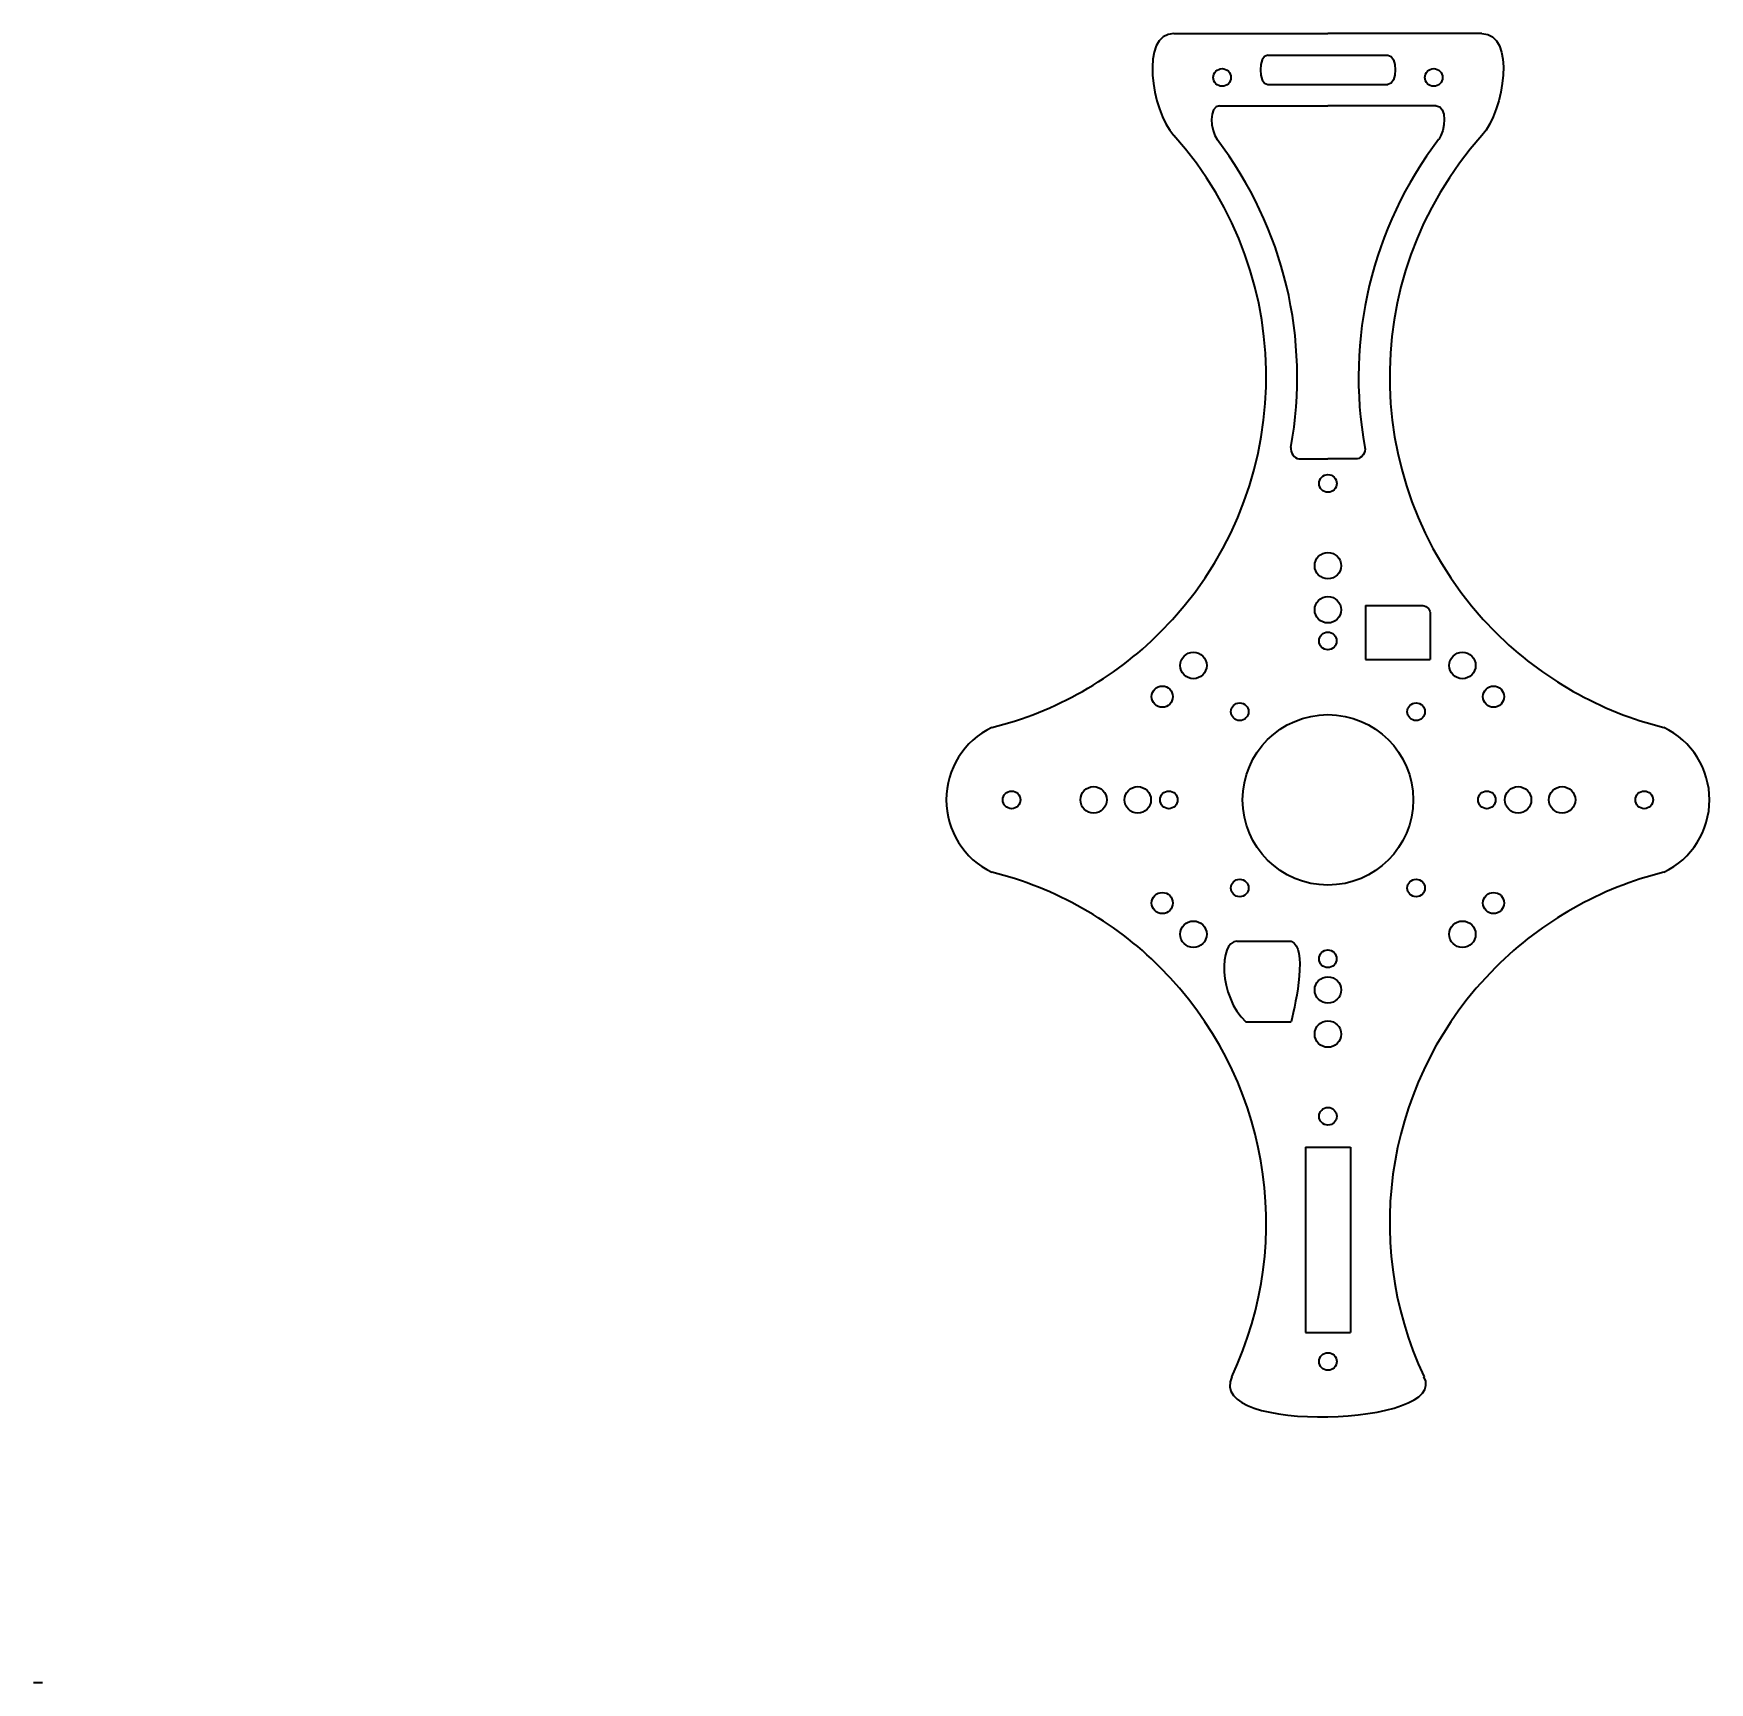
# Model space of a CAD drawing. Header units: millimetres. Extents: x 0 to 3553, y 0 to 1781.
# Drawn here: x 0 to 190.1, y 0 to 187.1 of the extents above; entities that cross this region are included whole.
import ezdxf
from ezdxf import colors
from ezdxf.entities.mleader import LeaderData, LeaderLine
from ezdxf.math import Vec2, Vec3

# ---------------------------------------------------------------- set-up
doc = ezdxf.new("R2010")
doc.units = ezdxf.units.MM
doc.styles.get("Standard").update_dxf_attribs({"font": 'arial.ttf'})

# ---------------------------------------------------------------- blocks, each defined once
blk = doc.blocks.new('*U4')
blk.add_circle((0, 0), 1)
blk = doc.blocks.new('*U5')
at = {"color": 0, "linetype": 'ByBlock', "lineweight": -2, "transparency": 16777216}
for p, rotation in [((3517.81, 1856.56), 90.00000000000001), ((3517.81, 1836.56), 180), ((3537.81, 1836.56), 270.0000000000001)]:
    blk.add_blockref('*U4', p, dxfattribs=dict(at, rotation=rotation))
blk.add_blockref('*U4', (3537.81, 1856.56), dxfattribs=at)
blk = doc.blocks.new('*U6')
blk.add_circle((0, 0), 1.5)
blk = doc.blocks.new('*U7')
at = {"color": 0, "linetype": 'ByBlock', "lineweight": -2, "transparency": 16777216}
for p in [(3527.81, 1868.13), (3506.24, 1846.56), (3549.37, 1846.56), (3527.81, 1824.99)]:
    blk.add_blockref('*U6', p, dxfattribs=at)
blk = doc.blocks.new('*U9')
blk.add_circle((0, 0), 1.5)
blk = doc.blocks.new('*U10')
at = {"color": 0, "linetype": 'ByBlock', "lineweight": -2, "transparency": 16777216}
blk.add_blockref('*U9', (3527.81, 1873.13), dxfattribs=at)
for p, rotation in [((3501.24, 1846.56), 90), ((3554.37, 1846.56), 270), ((3527.81, 1819.99), 180)]:
    blk.add_blockref('*U9', p, dxfattribs=dict(at, rotation=rotation))
blk = doc.blocks.new('*U11')
blk.add_circle((0, 0), 1)
blk = doc.blocks.new('*U12')
at = {"color": 0, "linetype": 'ByBlock', "lineweight": -2, "transparency": 16777216}
blk.add_blockref('*U11', (49.9, 69.51), dxfattribs=at)
for p, rotation in [((31.87, 51.48), 90), ((67.93, 51.48), 270), ((49.9, 33.45), 180)]:
    blk.add_blockref('*U11', p, dxfattribs=dict(at, rotation=rotation))
blk = doc.blocks.new('*U13')
blk.add_circle((0, 0), 1.5)
blk = doc.blocks.new('*U14')
at = {"color": 0, "linetype": 'ByBlock', "lineweight": -2, "transparency": 16777216}
for p, rotation in [((131.54, 115.39), 90.00000000000001), ((131.54, 84.89), 180), ((162.04, 84.89), 270)]:
    blk.add_blockref('*U13', p, dxfattribs=dict(at, rotation=rotation))
blk.add_blockref('*U13', (162.04, 115.39), dxfattribs=at)

msp = doc.modelspace()

# ---------------------------------------------------------------- linework, layer by layer
for p, q in [((129.32, 187.09), (146.79, 187.09)), ((164.25, 187.09), (146.79, 187.09)), ((139.97, 184.63), (153.6, 184.63)), ((139.97, 181.32), (153.6, 181.32)), ((134.51, 178.88), (146.79, 178.88)), ((159.07, 178.88), (146.79, 178.88)), ((143.49, 138.84), (146.79, 138.84)), ((150.09, 138.84), (146.79, 138.84)), ((151.05, 122.21), (151.05, 116.07)), ((151.05, 122.21), (157.38, 122.21)), ((158.38, 121.41), (158.38, 116.07)), ((144.23, 60.72), (144.23, 39.72)), ((144.23, 60.72), (149.34, 60.72)), ((149.34, 60.72), (149.34, 39.72)), ((144.23, 39.72), (149.34, 39.72))]:
    msp.add_line(p, q)
for points in [[(151.05, 116.07), (158.38, 116.07)], [(136.47, 84.09), (142.63, 84.09)], [(137.48, 74.94), (142.63, 74.94)]]:
    msp.add_lwpolyline(points)
for centre, radius in [((134.79, 182.1), 1), ((158.79, 182.1), 1), ((146.79, 136.04), 1), ((128, 111.85), 1.2), ((165.57, 111.85), 1.2), ((146.79, 100.14), 9.67), ((110.92, 100.14), 1), ((182.66, 100.14), 1), ((128, 88.43), 1.2), ((165.57, 88.43), 1.2), ((146.79, 64.24), 1), ((146.79, 36.42), 1)]:
    msp.add_circle(centre, radius)
for centre, radius, start, end in [((98.79, 148.14), 41, 315, 41.8602), ((98.81, 148.11), 44.5, 349.6581, 37.2596), ((194.76, 148.11), 44.5, 142.7404, 190.3419), ((194.79, 148.14), 41, 138.1398, 225), ((98.79, 148.14), 41, 283.9652, 315), ((194.79, 148.14), 41, 225, 256.0348), ((112.62, 100.14), 9.11, 115.6154, 244.3846), ((180.95, 100.14), 9.11, 295.6154, 64.3846), ((98.79, 52.14), 41, 45, 76.0348), ((194.79, 52.14), 41, 103.9652, 135), ((98.79, 52.14), 41, 334.8152, 45), ((194.79, 52.14), 41, 135, 205.1848)]:
    msp.add_arc(centre, radius, start, end)
for points in [[(129.32, 187.09), (125.46, 187.09), (126.75, 178.38), (129.32, 175.5)], [(164.25, 187.09), (168.11, 187.09), (166.83, 178.38), (164.25, 175.5)], [(139.97, 184.63), (138.87, 184.63), (138.87, 181.32), (139.97, 181.32)], [(153.6, 184.63), (154.7, 184.63), (154.7, 181.32), (153.6, 181.32)], [(134.51, 178.88), (133.23, 178.88), (133.45, 176.07), (134.23, 175.05)], [(159.07, 178.88), (160.35, 178.88), (160.12, 176.07), (159.35, 175.05)], [(142.59, 140.12), (142.49, 139.61), (142.96, 138.84), (143.49, 138.84)], [(150.99, 140.12), (151.08, 139.61), (150.61, 138.84), (150.09, 138.84)], [(157.38, 122.21), (157.81, 122.21), (158.38, 121.84), (158.38, 121.41)], [(136.47, 84.09), (134.39, 84.09), (134.39, 77.85), (137.48, 74.94)], [(142.63, 84.09), (144.51, 83.39), (143.17, 77.35), (142.63, 74.94)], [(135.89, 34.69), (132.8, 28.12), (160.77, 29.12), (157.68, 34.69)], [(0, 0), (0.33, 0), (0.67, 0), (1, 0)], [(0, 0), (0.33, 0), (0.67, 0), (1, 0)], [(0, 0), (0.33, 0), (0.67, 0), (1, 0)]]:
    msp.add_open_spline(points, degree=3)

# ---------------------------------------------------------------- block references
for name, p in [('*U10', (-3381.02, -1746.42)), ('*U7', (-3381.02, -1746.42)), ('*U12', (96.88, 48.66)), ('*U14', (0, 0)), ('*U5', (-3381.02, -1746.42))]:
    msp.add_blockref(name, p)

# ---------------------------------------------------------------- leaders
ml = msp.add_multileader_mtext('Standard')
ml.set_content('', color=256)
ml.set_leader_properties()
ml.build(insert=Vec2(0, 0))
ctx = ml.context
ctx.base_point, ctx.plane_origin = Vec3(3550.77, 1778.59), Vec3(3572.83, 1787.92)
ctx.text_align_type = 2
notes = []
notes.append((ctx, [(0, (0, 0, 0), (0, 0), (1, 0), 1, [])]))
ctx.mtext.insert, ctx.mtext.alignment, ctx.mtext.flow_direction = Vec3(3552.77, 1780.59), 3, 5
for ctx, leaders in notes:
    for number, flags, end, landing, length, lines in leaders:
        leader = LeaderData()
        leader.index, (leader.has_last_leader_line, leader.has_dogleg_vector, leader.attachment_direction) = number, flags
        leader.last_leader_point, leader.dogleg_vector, leader.dogleg_length = Vec3(end), Vec3(landing), length
        for number, points, colour, breaks in lines:
            line = LeaderLine()
            line.index, line.vertices, line.color, line.breaks = number, Vec3.list(points), colors.encode_raw_color(colour), breaks
            leader.lines.append(line)
        ctx.leaders.append(leader)

doc.saveas('drawing.dxf')
